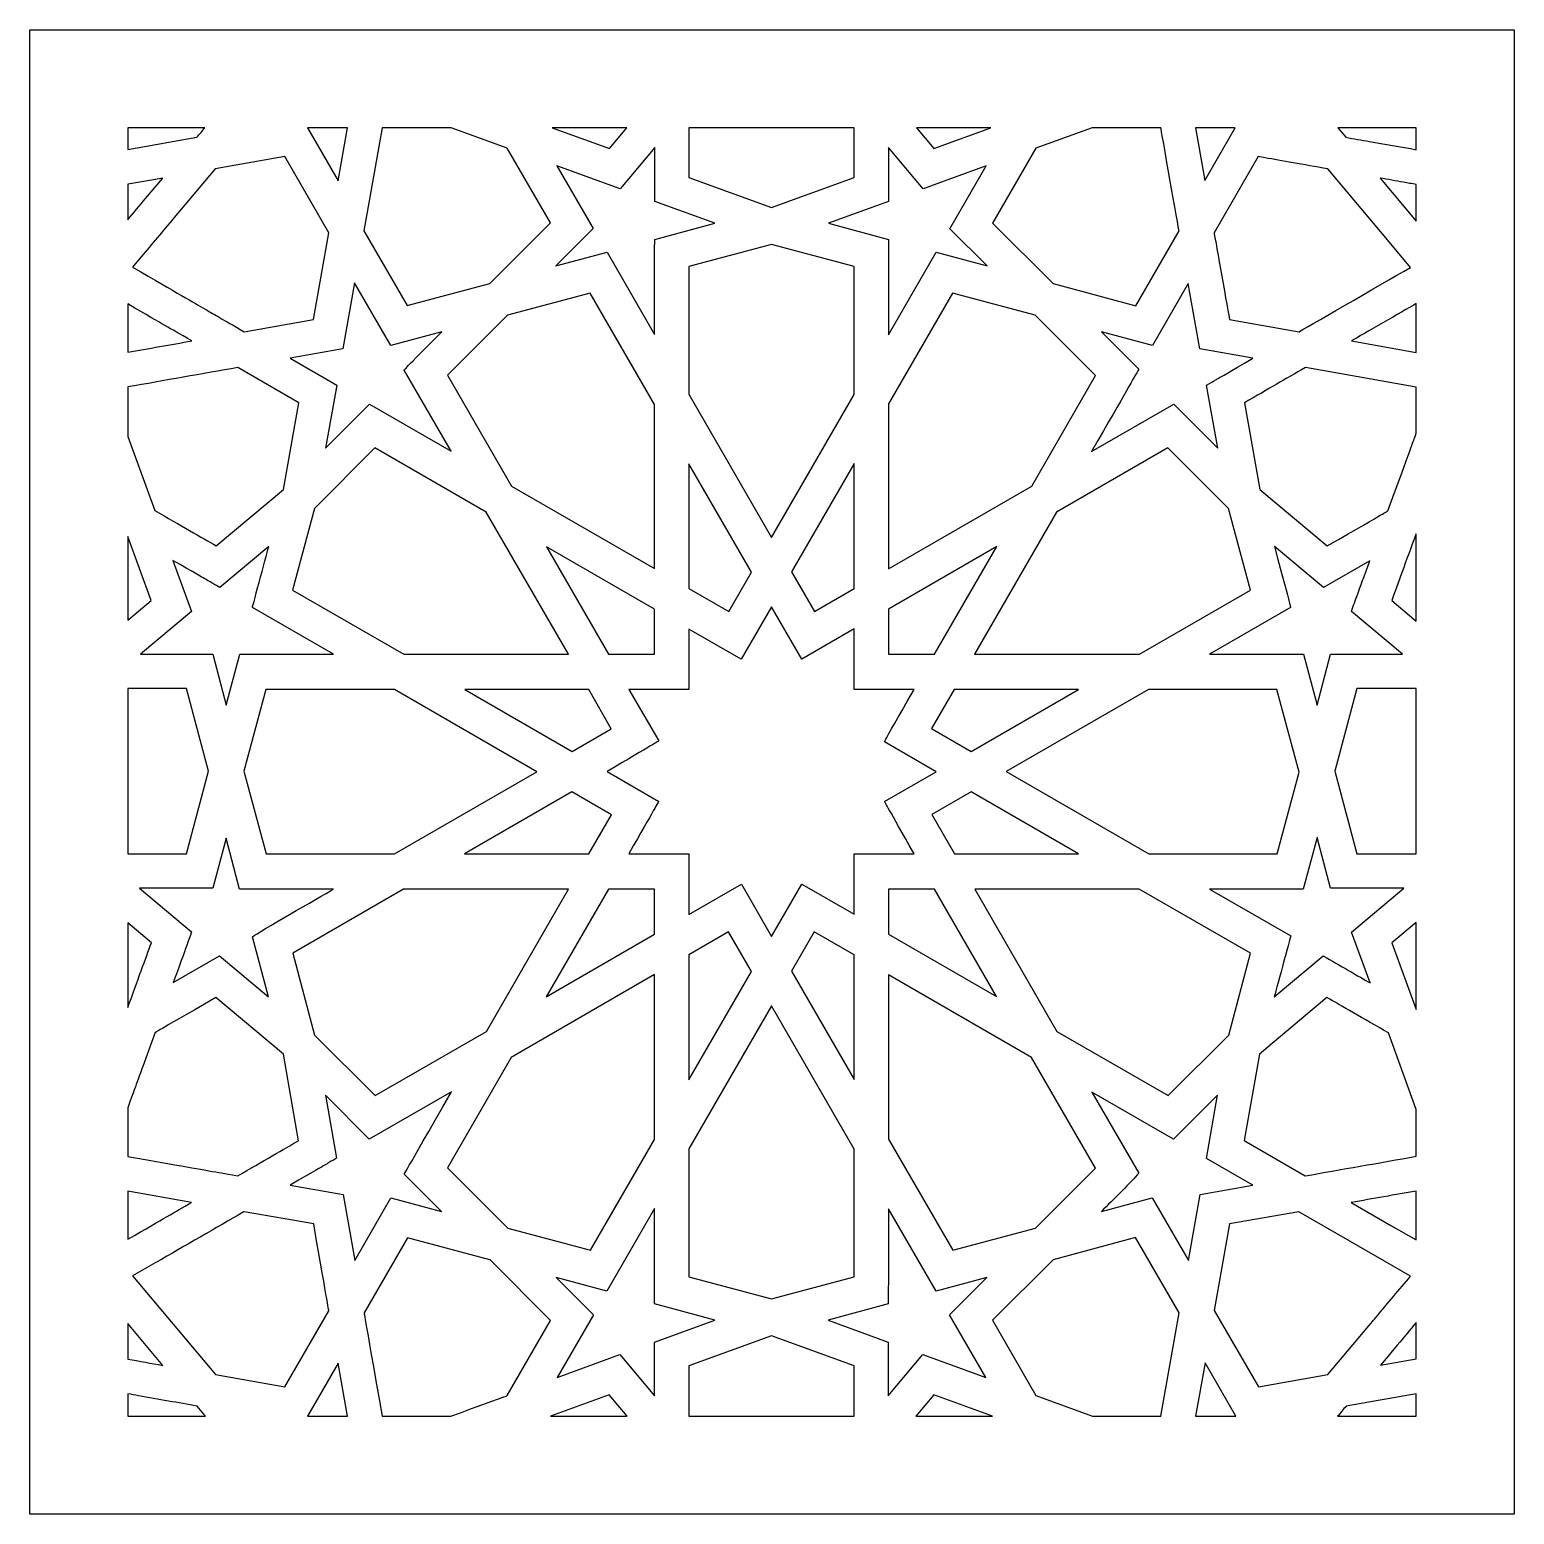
# Model space of a CAD drawing. Header units: millimetres. Extents: x -64 to 64, y -64 to 64.
import ezdxf

# ---------------------------------------------------------------- set-up
doc = ezdxf.new("R2010")
doc.units = ezdxf.units.MM
doc.header["$MEASUREMENT"] = 0
doc.layers.add('layer 1', color=7, linetype='Continuous')

msp = doc.modelspace()

# ---------------------------------------------------------------- linework, layer by layer
at = {"layer": 'layer 1', "color": 250}
for points, knots in [([(-63.5, 63.5), (-63.5, 63.5), (-63.5, -63.5), (-63.5, -63.5), (-63.5, -63.5), (-63.5, -63.5), (63.5, -63.5), (63.5, -63.5), (63.5, -63.5), (63.5, -63.5), (63.5, 63.5), (63.5, 63.5), (63.5, 63.5), (63.5, 63.5), (-63.5, 63.5), (-63.5, 63.5)], [0, 0, 0, 0, 0.2, 0.2, 0.2, 0.2, 0.4, 0.4, 0.4, 0.4, 0.6, 0.6, 0.6, 0.6, 1, 1, 1, 1]), ([(-55.112, 55.112), (-55.112, 55.112), (-48.5051, 55.112), (-48.5051, 55.112), (-48.5051, 55.112), (-48.731, 54.8474), (-48.9566, 54.5701), (-49.1954, 54.2925), (-49.1954, 54.2925), (-49.1954, 54.2925), (-55.112, 53.2472), (-55.112, 53.2472), (-55.112, 53.2472), (-55.112, 53.2472), (-55.112, 55.112), (-55.112, 55.112)], [0, 0, 0, 0, 0.2, 0.2, 0.2, 0.2, 0.4, 0.4, 0.4, 0.4, 0.6, 0.6, 0.6, 0.6, 1, 1, 1, 1]), ([(-36.3167, 55.112), (-36.3167, 55.112), (-37.1169, 50.5827), (-37.1169, 50.5827), (-37.1169, 50.5827), (-37.1169, 50.5827), (-39.7299, 55.112), (-39.7299, 55.112), (-39.7299, 55.112), (-39.7299, 55.112), (-36.3167, 55.112), (-36.3167, 55.112)], [0, 0, 0, 0, 0.25, 0.25, 0.25, 0.25, 0.5, 0.5, 0.5, 0.5, 1, 1, 1, 1]), ([(-33.3485, 55.112), (-33.3485, 55.112), (-27.4383, 55.112), (-27.4383, 55.112), (-27.4383, 55.112), (-27.4383, 55.112), (-22.6512, 53.3696), (-22.6512, 53.3696), (-22.6512, 53.3696), (-22.6512, 53.3696), (-18.9537, 46.9692), (-18.9537, 46.9692), (-18.9537, 46.9692), (-18.9537, 46.9692), (-24.1349, 41.7879), (-24.1349, 41.7879), (-24.1349, 41.7879), (-24.1349, 41.7879), (-31.2065, 39.8974), (-31.2065, 39.8974), (-31.2065, 39.8974), (-31.2065, 39.8974), (-34.9037, 46.2919), (-34.9037, 46.2919), (-34.9037, 46.2919), (-34.9037, 46.2919), (-33.3485, 55.112), (-33.3485, 55.112)], [0, 0, 0, 0, 0.125, 0.125, 0.125, 0.125, 0.25, 0.25, 0.25, 0.25, 0.375, 0.375, 0.375, 0.375, 0.5, 0.5, 0.5, 0.5, 0.625, 0.625, 0.625, 0.625, 0.75, 0.75, 0.75, 0.75, 1, 1, 1, 1]), ([(-12.4241, 55.112), (-12.4241, 55.112), (-13.9146, 53.3375), (-13.9146, 53.3375), (-13.9146, 53.3375), (-13.9146, 53.3375), (-18.7921, 55.112), (-18.7921, 55.112), (-18.7921, 55.112), (-18.7921, 55.112), (-12.4241, 55.112), (-12.4241, 55.112)], [0, 0, 0, 0, 0.25, 0.25, 0.25, 0.25, 0.5, 0.5, 0.5, 0.5, 1, 1, 1, 1]), ([(-7.1011, 55.112), (-7.1011, 55.112), (7.0425, 55.112), (7.0425, 55.112), (7.0425, 55.112), (7.0425, 55.112), (7.0425, 50.86), (7.0425, 50.86), (7.0425, 50.86), (7.0425, 50.86), (-0.0293, 48.2854), (-0.0293, 48.2854), (-0.0293, 48.2854), (-0.0293, 48.2854), (-7.1011, 50.86), (-7.1011, 50.86), (-7.1011, 50.86), (-7.1011, 50.86), (-7.1011, 55.112), (-7.1011, 55.112)], [0, 0, 0, 0, 0.16666667, 0.16666667, 0.16666667, 0.16666667, 0.33333333, 0.33333333, 0.33333333, 0.33333333, 0.5, 0.5, 0.5, 0.5, 0.66666667, 0.66666667, 0.66666667, 0.66666667, 1, 1, 1, 1]), ([(18.7276, 55.112), (18.7276, 55.112), (13.8561, 53.3375), (13.8561, 53.3375), (13.8561, 53.3375), (13.8561, 53.3375), (12.3659, 55.112), (12.3659, 55.112), (12.3659, 55.112), (12.3659, 55.112), (18.7276, 55.112), (18.7276, 55.112)], [0, 0, 0, 0, 0.25, 0.25, 0.25, 0.25, 0.5, 0.5, 0.5, 0.5, 1, 1, 1, 1]), ([(22.5732, 53.3636), (22.5732, 53.3636), (27.3798, 55.112), (27.3798, 55.112), (27.3798, 55.112), (27.3798, 55.112), (33.2645, 55.112), (33.2645, 55.112), (33.2645, 55.112), (33.268, 55.0922), (34.816, 46.3049), (34.8195, 46.2852), (34.8195, 46.2852), (34.8195, 46.2852), (31.1288, 39.8911), (31.1288, 39.8911), (31.1288, 39.8911), (31.1288, 39.8911), (24.057, 41.7879), (24.057, 41.7879), (24.057, 41.7879), (24.057, 41.7879), (24.0506, 41.7879), (24.0506, 41.7879), (24.0506, 41.7879), (24.0506, 41.7879), (18.8761, 46.9628), (18.8761, 46.9628), (18.8761, 46.9628), (18.8761, 46.9628), (22.5732, 53.3636), (22.5732, 53.3636)], [0, 0, 0, 0, 0.11111111, 0.11111111, 0.11111111, 0.11111111, 0.22222222, 0.22222222, 0.22222222, 0.22222222, 0.33333333, 0.33333333, 0.33333333, 0.33333333, 0.44444444, 0.44444444, 0.44444444, 0.44444444, 0.55555556, 0.55555556, 0.55555556, 0.55555556, 0.66666667, 0.66666667, 0.66666667, 0.66666667, 0.77777778, 0.77777778, 0.77777778, 0.77777778, 1, 1, 1, 1]), ([(39.6328, 55.112), (39.6328, 55.112), (37.0325, 50.6084), (37.0325, 50.6084), (37.0325, 50.6084), (37.0325, 50.6084), (36.2391, 55.112), (36.2391, 55.112), (36.2391, 55.112), (36.2391, 55.112), (39.6328, 55.112), (39.6328, 55.112)], [0, 0, 0, 0, 0.25, 0.25, 0.25, 0.25, 0.5, 0.5, 0.5, 0.5, 1, 1, 1, 1]), ([(55.112, 53.2342), (53.7633, 53.473), (52.415, 53.7118), (51.0985, 53.9376), (51.0985, 53.9376), (50.4148, 54.0604), (49.7434, 54.1764), (49.0922, 54.2925), (49.0922, 54.2925), (49.0922, 54.2925), (48.4015, 55.112), (48.4015, 55.112), (48.4015, 55.112), (48.4015, 55.112), (55.112, 55.112), (55.112, 55.112), (55.112, 55.112), (55.112, 55.112), (55.112, 53.2342), (55.112, 53.2342)], [0, 0, 0, 0, 0.16666667, 0.16666667, 0.16666667, 0.16666667, 0.33333333, 0.33333333, 0.33333333, 0.33333333, 0.5, 0.5, 0.5, 0.5, 0.66666667, 0.66666667, 0.66666667, 0.66666667, 1, 1, 1, 1]), ([(-4.8877, 46.9371), (-4.8877, 46.9371), (-10.0302, 45.5627), (-10.0302, 45.5627), (-10.0302, 45.5627), (-10.0302, 45.5627), (-10.0496, 45.9084), (-10.0496, 37.4262), (-10.0496, 37.4262), (-10.0496, 37.4262), (-14.1143, 44.4659), (-14.1143, 44.4659), (-14.1143, 44.4659), (-14.1143, 44.4659), (-18.4954, 43.2915), (-18.4954, 43.2915), (-18.4954, 43.2915), (-18.4954, 43.2915), (-15.3017, 46.4855), (-15.3017, 46.4855), (-15.3017, 46.4855), (-15.3017, 46.4855), (-18.3988, 51.8537), (-18.3988, 51.8537), (-18.3988, 51.8537), (-18.3988, 51.8537), (-12.9917, 49.8856), (-12.9917, 49.8856), (-12.9917, 49.8856), (-12.9917, 49.8856), (-10.0302, 53.4151), (-10.0302, 53.4151), (-10.0302, 53.4151), (-10.0302, 53.4151), (-10.0302, 48.8082), (-10.0302, 48.8082), (-10.0302, 48.8082), (-10.0302, 48.8082), (-4.8877, 46.9371), (-4.8877, 46.9371)], [0, 0, 0, 0, 0.09090909, 0.09090909, 0.09090909, 0.09090909, 0.18181818, 0.18181818, 0.18181818, 0.18181818, 0.27272727, 0.27272727, 0.27272727, 0.27272727, 0.36363636, 0.36363636, 0.36363636, 0.36363636, 0.45454545, 0.45454545, 0.45454545, 0.45454545, 0.54545455, 0.54545455, 0.54545455, 0.54545455, 0.63636364, 0.63636364, 0.63636364, 0.63636364, 0.72727273, 0.72727273, 0.72727273, 0.72727273, 0.81818182, 0.81818182, 0.81818182, 0.81818182, 1, 1, 1, 1]), ([(9.9716, 48.8082), (9.9716, 48.8082), (9.9716, 53.4088), (9.9716, 53.4088), (9.9716, 53.4088), (9.9716, 53.4088), (12.9268, 49.8856), (12.9268, 49.8856), (12.9268, 49.8856), (12.9268, 49.8856), (18.3145, 51.847), (18.3145, 51.847), (18.3145, 51.847), (18.3145, 51.847), (15.2178, 46.4788), (15.2178, 46.4788), (15.2178, 46.4788), (15.2178, 46.4788), (18.3984, 43.3045), (18.3984, 43.3045), (18.3984, 43.3045), (18.3984, 43.3045), (14.0561, 44.4659), (14.0561, 44.4659), (14.0561, 44.4659), (14.0561, 44.4659), (9.9716, 37.3941), (9.9716, 37.3941), (9.9716, 37.3941), (9.9716, 37.3941), (9.9716, 45.5627), (9.9716, 45.5627), (9.9716, 45.5627), (9.9716, 45.5627), (4.8295, 46.9371), (4.8295, 46.9371), (4.8295, 46.9371), (4.8295, 46.9371), (9.9716, 48.8082), (9.9716, 48.8082)], [0, 0, 0, 0, 0.09090909, 0.09090909, 0.09090909, 0.09090909, 0.18181818, 0.18181818, 0.18181818, 0.18181818, 0.27272727, 0.27272727, 0.27272727, 0.27272727, 0.36363636, 0.36363636, 0.36363636, 0.36363636, 0.45454545, 0.45454545, 0.45454545, 0.45454545, 0.54545455, 0.54545455, 0.54545455, 0.54545455, 0.63636364, 0.63636364, 0.63636364, 0.63636364, 0.72727273, 0.72727273, 0.72727273, 0.72727273, 0.81818182, 0.81818182, 0.81818182, 0.81818182, 1, 1, 1, 1]), ([(-47.634, 51.5955), (-47.634, 51.5955), (-41.6852, 52.6471), (-41.6852, 52.6471), (-41.6852, 52.6471), (-41.6852, 52.6471), (-37.9169, 46.1239), (-37.9169, 46.1239), (-37.9169, 46.1239), (-37.9169, 46.1239), (-39.2268, 38.7103), (-39.2268, 38.7103), (-39.2268, 38.7103), (-39.2268, 38.7103), (-45.1498, 37.665), (-45.1498, 37.665), (-45.1498, 37.665), (-49.0678, 39.9249), (-46.986, 38.7223), (-54.6993, 43.1818), (-54.6993, 43.1818), (-54.5185, 43.4012), (-54.325, 43.6337), (-54.1315, 43.8595), (-54.1315, 43.8595), (-53.228, 44.9368), (-52.2861, 46.053), (-51.3441, 47.1823), (-51.3441, 47.1823), (-51.3441, 47.1823), (-51.2794, 47.2595), (-51.2794, 47.2595), (-51.2794, 47.2595), (-51.2794, 47.2595), (-47.634, 51.5955), (-47.634, 51.5955)], [0, 0, 0, 0, 0.1, 0.1, 0.1, 0.1, 0.2, 0.2, 0.2, 0.2, 0.3, 0.3, 0.3, 0.3, 0.4, 0.4, 0.4, 0.4, 0.5, 0.5, 0.5, 0.5, 0.6, 0.6, 0.6, 0.6, 0.7, 0.7, 0.7, 0.7, 0.8, 0.8, 0.8, 0.8, 1, 1, 1, 1]), ([(42.188, 52.5374), (43.543, 52.2986), (45.4141, 51.9698), (47.5368, 51.5955), (47.5368, 51.5955), (47.5368, 51.5955), (52.6471, 45.5108), (52.6471, 45.5108), (52.6471, 45.5108), (52.6471, 45.5108), (54.6149, 43.1624), (54.6149, 43.1624), (54.6149, 43.1624), (51.912, 41.6059), (45.4512, 37.8763), (45.0854, 37.665), (45.0854, 37.665), (45.0854, 37.665), (39.1294, 38.7103), (39.1294, 38.7103), (39.1294, 38.7103), (38.8345, 40.3772), (37.8199, 46.1303), (37.8199, 46.1303), (37.8199, 46.1303), (37.8199, 46.1303), (41.5879, 52.6471), (41.5879, 52.6471), (41.5879, 52.6471), (41.5879, 52.6471), (42.188, 52.5374), (42.188, 52.5374)], [0, 0, 0, 0, 0.11111111, 0.11111111, 0.11111111, 0.11111111, 0.22222222, 0.22222222, 0.22222222, 0.22222222, 0.33333333, 0.33333333, 0.33333333, 0.33333333, 0.44444444, 0.44444444, 0.44444444, 0.44444444, 0.55555556, 0.55555556, 0.55555556, 0.55555556, 0.66666667, 0.66666667, 0.66666667, 0.66666667, 0.77777778, 0.77777778, 0.77777778, 0.77777778, 1, 1, 1, 1]), ([(-55.112, 50.2789), (-55.112, 50.2789), (-52.9054, 50.6663), (-52.9054, 50.6663), (-52.9054, 50.6663), (-52.9054, 50.6663), (-52.1247, 50.8018), (-52.1247, 50.8018), (-52.1247, 50.8018), (-52.1247, 50.8018), (-53.5894, 49.0534), (-53.5894, 49.0534), (-53.5894, 49.0534), (-54.1058, 48.447), (-54.6155, 47.8405), (-55.112, 47.2401), (-55.112, 47.2401), (-55.112, 47.2401), (-55.112, 50.2789), (-55.112, 50.2789)], [0, 0, 0, 0, 0.16666667, 0.16666667, 0.16666667, 0.16666667, 0.33333333, 0.33333333, 0.33333333, 0.33333333, 0.5, 0.5, 0.5, 0.5, 0.66666667, 0.66666667, 0.66666667, 0.66666667, 1, 1, 1, 1]), ([(55.112, 47.1241), (55.112, 47.1241), (52.0213, 50.8081), (52.0213, 50.8081), (52.0213, 50.8081), (52.686, 50.6857), (53.3569, 50.5696), (54.0279, 50.4536), (54.0279, 50.4536), (54.3892, 50.389), (54.7504, 50.3245), (55.112, 50.2599), (55.112, 50.2599), (55.112, 50.2599), (55.112, 47.1241), (55.112, 47.1241)], [0, 0, 0, 0, 0.2, 0.2, 0.2, 0.2, 0.4, 0.4, 0.4, 0.4, 0.6, 0.6, 0.6, 0.6, 1, 1, 1, 1]), ([(-0.0293, 20.0699), (-0.0293, 20.0699), (-7.1011, 32.3226), (-7.1011, 32.3226), (-7.1011, 32.3226), (-7.1011, 32.3226), (-7.1011, 43.24), (-7.1011, 43.24), (-7.1011, 43.24), (-7.1011, 43.24), (-0.0487, 45.1242), (-0.0487, 45.1242), (-0.0487, 45.1242), (-0.0487, 45.1242), (7.0231, 43.2333), (7.0231, 43.2333), (7.0231, 43.2333), (7.0231, 43.2333), (7.0231, 32.2905), (7.0231, 32.2905), (7.0231, 32.2905), (7.0231, 32.2905), (-0.0293, 20.0699), (-0.0293, 20.0699)], [0, 0, 0, 0, 0.14285714, 0.14285714, 0.14285714, 0.14285714, 0.28571429, 0.28571429, 0.28571429, 0.28571429, 0.42857143, 0.42857143, 0.42857143, 0.42857143, 0.57142857, 0.57142857, 0.57142857, 0.57142857, 0.71428571, 0.71428571, 0.71428571, 0.71428571, 1, 1, 1, 1]), ([(-32.6195, 36.4843), (-32.6195, 36.4843), (-28.2451, 37.6587), (-28.2451, 37.6587), (-28.2451, 37.6587), (-31.5297, 34.3803), (-31.4583, 34.3874), (-31.4583, 34.3874), (-31.4583, 34.3874), (-31.4583, 34.3874), (-27.4514, 27.4511), (-27.4514, 27.4511), (-27.4514, 27.4511), (-27.4514, 27.4511), (-34.4264, 31.4773), (-34.4264, 31.4773), (-34.4264, 31.4773), (-34.4264, 31.4773), (-34.4326, 31.4773), (-34.4326, 31.4773), (-34.4326, 31.4773), (-34.4326, 31.4773), (-38.1878, 27.7156), (-38.1878, 27.7156), (-38.1878, 27.7156), (-38.1878, 27.7156), (-37.2394, 33.0969), (-37.2394, 33.0969), (-37.2394, 33.0969), (-37.2394, 33.0969), (-41.2076, 35.3875), (-41.2076, 35.3875), (-41.2076, 35.3875), (-41.2076, 35.3875), (-36.7039, 36.1876), (-36.7039, 36.1876), (-36.7039, 36.1876), (-36.7039, 36.1876), (-35.7036, 41.8331), (-35.7036, 41.8331), (-35.7036, 41.8331), (-35.7036, 41.8331), (-32.6195, 36.4843), (-32.6195, 36.4843)], [0, 0, 0, 0, 0.08333333, 0.08333333, 0.08333333, 0.08333333, 0.16666667, 0.16666667, 0.16666667, 0.16666667, 0.25, 0.25, 0.25, 0.25, 0.33333333, 0.33333333, 0.33333333, 0.33333333, 0.41666667, 0.41666667, 0.41666667, 0.41666667, 0.5, 0.5, 0.5, 0.5, 0.58333333, 0.58333333, 0.58333333, 0.58333333, 0.66666667, 0.66666667, 0.66666667, 0.66666667, 0.75, 0.75, 0.75, 0.75, 0.83333333, 0.83333333, 0.83333333, 0.83333333, 1, 1, 1, 1]), ([(-22.2829, 24.4637), (-22.2829, 24.4637), (-27.7544, 33.9485), (-27.7544, 33.9485), (-27.7544, 33.9485), (-27.7544, 33.9485), (-22.6187, 39.0783), (-22.6187, 39.0783), (-22.6187, 39.0783), (-22.6187, 39.0783), (-15.5469, 40.9751), (-15.5469, 40.9751), (-15.5469, 40.9751), (-15.5469, 40.9751), (-10.0496, 31.4516), (-10.0496, 31.4516), (-10.0496, 31.4516), (-10.0496, 31.4516), (-10.0496, 17.405), (-10.0496, 17.405), (-10.0496, 17.405), (-10.0496, 17.405), (-22.2829, 24.4637), (-22.2829, 24.4637)], [0, 0, 0, 0, 0.14285714, 0.14285714, 0.14285714, 0.14285714, 0.28571429, 0.28571429, 0.28571429, 0.28571429, 0.42857143, 0.42857143, 0.42857143, 0.42857143, 0.57142857, 0.57142857, 0.57142857, 0.57142857, 0.71428571, 0.71428571, 0.71428571, 0.71428571, 1, 1, 1, 1]), ([(9.9716, 17.3923), (9.9716, 17.3923), (9.9716, 31.4904), (9.9716, 31.4904), (9.9716, 31.4904), (9.9716, 31.4904), (15.4432, 40.9751), (15.4432, 40.9751), (15.4432, 40.9751), (15.4432, 40.9751), (22.5213, 39.0783), (22.5213, 39.0783), (22.5213, 39.0783), (22.5213, 39.0783), (27.6832, 33.9228), (27.6832, 33.9228), (27.6832, 33.9228), (27.6832, 33.9228), (22.2246, 24.4637), (22.2246, 24.4637), (22.2246, 24.4637), (22.2246, 24.4637), (9.9716, 17.3923), (9.9716, 17.3923)], [0, 0, 0, 0, 0.14285714, 0.14285714, 0.14285714, 0.14285714, 0.28571429, 0.28571429, 0.28571429, 0.28571429, 0.42857143, 0.42857143, 0.42857143, 0.42857143, 0.57142857, 0.57142857, 0.57142857, 0.57142857, 0.71428571, 0.71428571, 0.71428571, 0.71428571, 1, 1, 1, 1]), ([(36.6003, 36.1876), (36.6003, 36.1876), (41.1427, 35.3875), (41.1427, 35.3875), (41.1427, 35.3875), (36.9185, 32.948), (38.7572, 34.0173), (37.181, 33.0969), (37.181, 33.0969), (37.181, 33.0969), (38.1296, 27.7156), (38.1296, 27.7156), (38.1296, 27.7156), (38.1296, 27.7156), (34.3676, 31.4773), (34.3676, 31.4773), (34.3676, 31.4773), (34.3676, 31.4773), (27.335, 27.4122), (27.335, 27.4122), (27.335, 27.4122), (30.3671, 32.669), (30.9301, 33.6695), (31.3743, 34.471), (31.3743, 34.471), (31.3743, 34.471), (28.1993, 37.646), (28.1993, 37.646), (28.1993, 37.646), (28.1993, 37.646), (32.5353, 36.4843), (32.5353, 36.4843), (32.5353, 36.4843), (32.5353, 36.4843), (35.6133, 41.801), (35.6133, 41.801), (35.6133, 41.801), (35.6133, 41.801), (36.6003, 36.1876), (36.6003, 36.1876)], [0, 0, 0, 0, 0.09090909, 0.09090909, 0.09090909, 0.09090909, 0.18181818, 0.18181818, 0.18181818, 0.18181818, 0.27272727, 0.27272727, 0.27272727, 0.27272727, 0.36363636, 0.36363636, 0.36363636, 0.36363636, 0.45454545, 0.45454545, 0.45454545, 0.45454545, 0.54545455, 0.54545455, 0.54545455, 0.54545455, 0.63636364, 0.63636364, 0.63636364, 0.63636364, 0.72727273, 0.72727273, 0.72727273, 0.72727273, 0.81818182, 0.81818182, 0.81818182, 0.81818182, 1, 1, 1, 1]), ([(-55.112, 40.0396), (-51.6827, 38.0601), (-51.872, 38.1695), (-49.6342, 36.878), (-49.6342, 36.878), (-51.4536, 36.5552), (-53.3185, 36.2264), (-55.112, 35.9103), (-55.112, 35.9103), (-55.112, 35.9103), (-55.112, 40.0396), (-55.112, 40.0396)], [0, 0, 0, 0, 0.25, 0.25, 0.25, 0.25, 0.5, 0.5, 0.5, 0.5, 1, 1, 1, 1]), ([(55.112, 35.8909), (55.112, 35.8909), (49.5632, 36.8716), (49.5632, 36.8716), (49.5632, 36.8716), (50.6176, 37.4781), (53.8279, 39.3298), (55.112, 40.0717), (55.112, 40.0717), (55.112, 40.0717), (55.112, 35.8909), (55.112, 35.8909)], [0, 0, 0, 0, 0.25, 0.25, 0.25, 0.25, 0.5, 0.5, 0.5, 0.5, 1, 1, 1, 1]), ([(-55.112, 32.9357), (-52.0214, 33.4839), (-48.6664, 34.0776), (-45.692, 34.6004), (-45.692, 34.6004), (-45.692, 34.6004), (-40.4785, 31.587), (-40.4785, 31.587), (-40.4785, 31.587), (-40.4785, 31.587), (-41.7818, 24.1734), (-41.7818, 24.1734), (-41.7818, 24.1734), (-41.7818, 24.1734), (-47.5502, 19.3407), (-47.5502, 19.3407), (-47.5502, 19.3407), (-48.7631, 20.0374), (-50.6342, 21.1215), (-52.8088, 22.3732), (-52.8088, 22.3732), (-52.8088, 22.3732), (-55.112, 28.6967), (-55.112, 28.6967), (-55.112, 28.6967), (-55.112, 28.6967), (-55.112, 32.9357), (-55.112, 32.9357)], [0, 0, 0, 0, 0.125, 0.125, 0.125, 0.125, 0.25, 0.25, 0.25, 0.25, 0.375, 0.375, 0.375, 0.375, 0.5, 0.5, 0.5, 0.5, 0.625, 0.625, 0.625, 0.625, 0.75, 0.75, 0.75, 0.75, 1, 1, 1, 1]), ([(55.112, 28.9867), (54.682, 27.8063), (55.1328, 29.0445), (52.6923, 22.3411), (52.6923, 22.3411), (52.3363, 22.1365), (53.0239, 22.533), (47.4917, 19.3407), (47.4917, 19.3407), (47.4917, 19.3407), (41.7237, 24.1734), (41.7237, 24.1734), (41.7237, 24.1734), (41.7237, 24.1734), (40.4135, 31.587), (40.4135, 31.587), (40.4135, 31.587), (42.5034, 32.7886), (43.8489, 33.5792), (45.6272, 34.5937), (45.6272, 34.5937), (45.6272, 34.5937), (55.112, 32.9226), (55.112, 32.9226), (55.112, 32.9226), (55.112, 32.9226), (55.112, 28.9867), (55.112, 28.9867)], [0, 0, 0, 0, 0.125, 0.125, 0.125, 0.125, 0.25, 0.25, 0.25, 0.25, 0.375, 0.375, 0.375, 0.375, 0.5, 0.5, 0.5, 0.5, 0.625, 0.625, 0.625, 0.625, 0.75, 0.75, 0.75, 0.75, 1, 1, 1, 1]), ([(-17.418, 10.0686), (-17.418, 10.0686), (-31.497, 10.0686), (-31.497, 10.0686), (-31.497, 10.0686), (-31.497, 10.0686), (-41.0203, 15.566), (-41.0203, 15.566), (-41.0203, 15.566), (-41.0203, 15.566), (-39.1428, 22.5538), (-39.1428, 22.5538), (-39.1428, 22.5538), (-39.1428, 22.5538), (-33.9682, 27.735), (-33.9682, 27.735), (-33.9682, 27.735), (-33.9682, 27.735), (-24.4447, 22.2377), (-24.4447, 22.2377), (-24.4447, 22.2377), (-24.4447, 22.2377), (-17.418, 10.0686), (-17.418, 10.0686)], [0, 0, 0, 0, 0.14285714, 0.14285714, 0.14285714, 0.14285714, 0.28571429, 0.28571429, 0.28571429, 0.28571429, 0.42857143, 0.42857143, 0.42857143, 0.42857143, 0.57142857, 0.57142857, 0.57142857, 0.57142857, 0.71428571, 0.71428571, 0.71428571, 0.71428571, 1, 1, 1, 1]), ([(31.4385, 10.0686), (31.4385, 10.0686), (17.321, 10.0686), (17.321, 10.0686), (17.321, 10.0686), (17.321, 10.0686), (24.3477, 22.2377), (24.3477, 22.2377), (24.3477, 22.2377), (24.3477, 22.2377), (33.8646, 27.735), (33.8646, 27.735), (33.8646, 27.735), (33.8646, 27.735), (39.0458, 22.5538), (39.0458, 22.5538), (39.0458, 22.5538), (39.0458, 22.5538), (40.9233, 15.5466), (40.9233, 15.5466), (40.9233, 15.5466), (40.9233, 15.5466), (31.4385, 10.0686), (31.4385, 10.0686)], [0, 0, 0, 0, 0.14285714, 0.14285714, 0.14285714, 0.14285714, 0.28571429, 0.28571429, 0.28571429, 0.28571429, 0.42857143, 0.42857143, 0.42857143, 0.42857143, 0.57142857, 0.57142857, 0.57142857, 0.57142857, 0.71428571, 0.71428571, 0.71428571, 0.71428571, 1, 1, 1, 1]), ([(-1.7519, 17.0826), (-1.7519, 17.0826), (-3.6876, 13.7336), (-3.6876, 13.7336), (-3.6876, 13.7336), (-3.6876, 13.7336), (-7.1011, 15.7014), (-7.1011, 15.7014), (-7.1011, 15.7014), (-7.1011, 15.7014), (-7.1011, 26.3479), (-7.1011, 26.3479), (-7.1011, 26.3479), (-7.1011, 26.3479), (-1.7519, 17.0826), (-1.7519, 17.0826)], [0, 0, 0, 0, 0.2, 0.2, 0.2, 0.2, 0.4, 0.4, 0.4, 0.4, 0.6, 0.6, 0.6, 0.6, 1, 1, 1, 1]), ([(7.0231, 26.3867), (7.0231, 26.3867), (7.0231, 15.6887), (7.0231, 15.6887), (7.0231, 15.6887), (7.0231, 15.6887), (3.6294, 13.7336), (3.6294, 13.7336), (3.6294, 13.7336), (3.6294, 13.7336), (1.6743, 17.121), (1.6743, 17.121), (1.6743, 17.121), (1.6743, 17.121), (7.0231, 26.3867), (7.0231, 26.3867)], [0, 0, 0, 0, 0.2, 0.2, 0.2, 0.2, 0.4, 0.4, 0.4, 0.4, 0.6, 0.6, 0.6, 0.6, 1, 1, 1, 1]), ([(55.112, 12.9011), (55.112, 12.9011), (53.0151, 14.6629), (53.0151, 14.6629), (53.0151, 14.6629), (53.4857, 15.9724), (54.2279, 17.9987), (55.0795, 20.3408), (55.0795, 20.3408), (55.0795, 20.3408), (55.112, 20.3602), (55.112, 20.3602), (55.112, 20.3602), (55.112, 20.3602), (55.112, 12.9011), (55.112, 12.9011)], [0, 0, 0, 0, 0.2, 0.2, 0.2, 0.2, 0.4, 0.4, 0.4, 0.4, 0.6, 0.6, 0.6, 0.6, 1, 1, 1, 1]), ([(-55.112, 20.1535), (-55.112, 20.1535), (-53.1121, 14.6629), (-53.1121, 14.6629), (-53.1121, 14.6629), (-53.1121, 14.6629), (-55.112, 12.985), (-55.112, 12.985), (-55.112, 12.985), (-55.112, 12.985), (-55.112, 20.1535), (-55.112, 20.1535)], [0, 0, 0, 0, 0.25, 0.25, 0.25, 0.25, 0.5, 0.5, 0.5, 0.5, 1, 1, 1, 1]), ([(-51.2536, 18.0954), (-47.6515, 16.0203), (-48.9183, 16.7587), (-47.2405, 15.779), (-47.2405, 15.779), (-47.2405, 15.779), (-43.0528, 19.2955), (-43.0528, 19.2955), (-43.0528, 19.2955), (-43.0874, 19.1661), (-44.4168, 14.1993), (-44.4465, 14.0691), (-44.4465, 14.0691), (-44.4465, 14.0691), (-37.5171, 10.0686), (-37.5171, 10.0686), (-37.5171, 10.0686), (-37.5171, 10.0686), (-45.524, 10.0686), (-45.524, 10.0686), (-45.524, 10.0686), (-45.524, 10.0686), (-46.6856, 5.7263), (-46.6856, 5.7263), (-46.6856, 5.7263), (-46.6856, 5.7263), (-47.847, 10.0686), (-47.847, 10.0686), (-47.847, 10.0686), (-47.847, 10.0686), (-54.0345, 10.0686), (-54.0345, 10.0686), (-54.0345, 10.0686), (-54.0345, 10.0686), (-49.6664, 13.7336), (-49.6664, 13.7336), (-49.6664, 13.7336), (-49.6664, 13.7336), (-51.2536, 18.0954), (-51.2536, 18.0954)], [0, 0, 0, 0, 0.09090909, 0.09090909, 0.09090909, 0.09090909, 0.18181818, 0.18181818, 0.18181818, 0.18181818, 0.27272727, 0.27272727, 0.27272727, 0.27272727, 0.36363636, 0.36363636, 0.36363636, 0.36363636, 0.45454545, 0.45454545, 0.45454545, 0.45454545, 0.54545455, 0.54545455, 0.54545455, 0.54545455, 0.63636364, 0.63636364, 0.63636364, 0.63636364, 0.72727273, 0.72727273, 0.72727273, 0.72727273, 0.81818182, 0.81818182, 0.81818182, 0.81818182, 1, 1, 1, 1]), ([(-13.9725, 10.0686), (-13.9725, 10.0686), (-19.2761, 19.2567), (-19.2761, 19.2567), (-19.2761, 19.2567), (-19.2761, 19.2567), (-10.0496, 13.9273), (-10.0496, 13.9273), (-10.0496, 13.9273), (-10.0496, 13.9273), (-10.0496, 10.0686), (-10.0496, 10.0686), (-10.0496, 10.0686), (-10.0496, 10.0686), (-13.9725, 10.0686), (-13.9725, 10.0686)], [0, 0, 0, 0, 0.2, 0.2, 0.2, 0.2, 0.4, 0.4, 0.4, 0.4, 0.6, 0.6, 0.6, 0.6, 1, 1, 1, 1]), ([(19.2373, 19.2892), (19.2373, 19.2892), (13.9143, 10.0686), (13.9143, 10.0686), (13.9143, 10.0686), (13.9143, 10.0686), (9.9716, 10.0686), (9.9716, 10.0686), (9.9716, 10.0686), (9.9716, 10.0686), (9.9716, 13.94), (9.9716, 13.94), (9.9716, 13.94), (9.9716, 13.94), (19.2373, 19.2892), (19.2373, 19.2892)], [0, 0, 0, 0, 0.2, 0.2, 0.2, 0.2, 0.4, 0.4, 0.4, 0.4, 0.6, 0.6, 0.6, 0.6, 1, 1, 1, 1]), ([(42.9881, 19.2955), (42.9881, 19.2955), (47.1756, 15.779), (47.1756, 15.779), (47.1756, 15.779), (47.1756, 15.779), (51.1373, 18.0629), (51.1373, 18.0629), (51.1373, 18.0629), (50.1385, 15.3261), (49.9244, 14.7313), (49.5632, 13.7336), (49.5632, 13.7336), (49.5632, 13.7336), (53.9313, 10.0686), (53.9313, 10.0686), (53.9313, 10.0686), (53.9313, 10.0686), (47.7887, 10.0686), (47.7887, 10.0686), (47.7887, 10.0686), (47.7887, 10.0686), (46.627, 5.7263), (46.627, 5.7263), (46.627, 5.7263), (46.627, 5.7263), (45.4656, 10.0686), (45.4656, 10.0686), (45.4656, 10.0686), (45.4656, 10.0686), (37.4135, 10.0686), (37.4135, 10.0686), (37.4135, 10.0686), (37.4135, 10.0686), (44.3495, 14.0691), (44.3495, 14.0691), (44.3495, 14.0691), (44.3495, 14.0691), (44.5107, 13.6239), (42.9881, 19.2955)], [0, 0, 0, 0, 0.09090909, 0.09090909, 0.09090909, 0.09090909, 0.18181818, 0.18181818, 0.18181818, 0.18181818, 0.27272727, 0.27272727, 0.27272727, 0.27272727, 0.36363636, 0.36363636, 0.36363636, 0.36363636, 0.45454545, 0.45454545, 0.45454545, 0.45454545, 0.54545455, 0.54545455, 0.54545455, 0.54545455, 0.63636364, 0.63636364, 0.63636364, 0.63636364, 0.72727273, 0.72727273, 0.72727273, 0.72727273, 0.81818182, 0.81818182, 0.81818182, 0.81818182, 1, 1, 1, 1]), ([(2.5583, -9.5977), (2.5583, -9.5977), (-0.0293, -14.0755), (-0.0293, -14.0755), (-0.0293, -14.0755), (-0.0293, -14.0755), (-2.6166, -9.5977), (-2.6166, -9.5977), (-2.6166, -9.5977), (-2.6166, -9.5977), (-7.1011, -12.1849), (-7.1011, -12.1849), (-7.1011, -12.1849), (-7.1011, -12.1849), (-7.1011, -7.004), (-7.1011, -7.004), (-7.1011, -7.004), (-7.1011, -7.004), (-12.2562, -7.004), (-12.2562, -7.004), (-12.2562, -7.004), (-10.0725, -3.2025), (-9.6947, -2.5195), (-9.6947, -2.5195), (-9.6947, -2.5195), (-9.6947, -2.5195), (-14.1143, 0.0353), (-14.1143, 0.0353), (-14.1143, 0.0353), (-10.2133, 2.3188), (-9.6947, 2.655), (-9.6947, 2.655), (-9.6947, 2.655), (-9.6947, 2.655), (-12.2368, 7.0619), (-12.2368, 7.0619), (-12.2368, 7.0619), (-12.2368, 7.0619), (-7.1268, 7.0619), (-7.1268, 7.0619), (-7.1268, 7.0619), (-7.1268, 7.0619), (-7.1011, 9.978), (-7.1011, 12.2305), (-7.1011, 12.2305), (-7.1011, 12.2305), (-2.6356, 9.6495), (-2.6356, 9.6495), (-2.6356, 9.6495), (-2.6356, 9.6495), (-0.0487, 14.1337), (-0.0487, 14.1337), (-0.0487, 14.1337), (-0.0487, 14.1337), (2.5386, 9.6495), (2.5386, 9.6495), (2.5386, 9.6495), (2.5386, 9.6495), (7.0231, 12.2365), (7.0231, 12.2365), (7.0231, 12.2365), (7.0231, 12.2365), (7.0231, 7.0619), (7.0231, 7.0619), (7.0231, 7.0619), (7.0231, 7.0619), (12.1719, 7.0619), (12.1719, 7.0619), (12.1719, 7.0619), (8.8459, 1.2816), (10.4038, 4.0136), (9.6171, 2.571), (9.6171, 2.571), (9.6171, 2.571), (14.0367, 0.0226), (14.0367, 0.0226), (14.0367, 0.0226), (14.0367, 0.0226), (9.6361, -2.5195), (9.6361, -2.5195), (9.6361, -2.5195), (9.6361, -2.5195), (9.936, -3.1069), (12.1528, -7.004), (12.1528, -7.004), (12.1528, -7.004), (7.0425, -7.004), (7.0425, -7.004), (7.0425, -7.004), (7.0425, -7.004), (7.0231, -6.6379), (7.0231, -12.1722), (7.0231, -12.1722), (7.0231, -12.1722), (2.5583, -9.5977), (2.5583, -9.5977)], [0, 0, 0, 0, 0.04, 0.04, 0.04, 0.04, 0.08, 0.08, 0.08, 0.08, 0.12, 0.12, 0.12, 0.12, 0.16, 0.16, 0.16, 0.16, 0.2, 0.2, 0.2, 0.2, 0.24, 0.24, 0.24, 0.24, 0.28, 0.28, 0.28, 0.28, 0.32, 0.32, 0.32, 0.32, 0.36, 0.36, 0.36, 0.36, 0.4, 0.4, 0.4, 0.4, 0.44, 0.44, 0.44, 0.44, 0.48, 0.48, 0.48, 0.48, 0.52, 0.52, 0.52, 0.52, 0.56, 0.56, 0.56, 0.56, 0.6, 0.6, 0.6, 0.6, 0.64, 0.64, 0.64, 0.64, 0.68, 0.68, 0.68, 0.68, 0.72, 0.72, 0.72, 0.72, 0.76, 0.76, 0.76, 0.76, 0.8, 0.8, 0.8, 0.8, 0.84, 0.84, 0.84, 0.84, 0.88, 0.88, 0.88, 0.88, 0.92, 0.92, 0.92, 0.92, 1, 1, 1, 1]), ([(-55.112, 7.1459), (-55.112, 7.1459), (-50.0924, 7.1459), (-50.0924, 7.1459), (-50.0924, 7.1459), (-50.0924, 7.1459), (-48.2017, 0.0741), (-48.2017, 0.0741), (-48.2017, 0.0741), (-48.2017, 0.0741), (-48.2017, 0.0677), (-48.2017, 0.0677), (-48.2017, 0.0677), (-48.2017, 0.0677), (-50.0924, -7.004), (-50.0924, -7.004), (-50.0924, -7.004), (-50.0924, -7.004), (-55.112, -7.004), (-55.112, -7.004), (-55.112, -7.004), (-55.112, -7.004), (-55.112, 7.1459), (-55.112, 7.1459)], [0, 0, 0, 0, 0.14285714, 0.14285714, 0.14285714, 0.14285714, 0.28571429, 0.28571429, 0.28571429, 0.28571429, 0.42857143, 0.42857143, 0.42857143, 0.42857143, 0.57142857, 0.57142857, 0.57142857, 0.57142857, 0.71428571, 0.71428571, 0.71428571, 0.71428571, 1, 1, 1, 1]), ([(-32.284, -7.004), (-32.284, -7.004), (-43.2787, -7.004), (-43.2787, -7.004), (-43.2787, -7.004), (-43.2787, -7.004), (-45.1693, 0.0677), (-45.1693, 0.0677), (-45.1693, 0.0677), (-45.1693, 0.0677), (-43.2983, 7.0619), (-43.2983, 7.0619), (-43.2983, 7.0619), (-43.2983, 7.0619), (-32.3035, 7.0619), (-32.3035, 7.0619), (-32.3035, 7.0619), (-32.3035, 7.0619), (-20.115, 0.0226), (-20.115, 0.0226), (-20.115, 0.0226), (-20.115, 0.0226), (-32.284, -7.004), (-32.284, -7.004)], [0, 0, 0, 0, 0.14285714, 0.14285714, 0.14285714, 0.14285714, 0.28571429, 0.28571429, 0.28571429, 0.28571429, 0.42857143, 0.42857143, 0.42857143, 0.42857143, 0.57142857, 0.57142857, 0.57142857, 0.57142857, 0.71428571, 0.71428571, 0.71428571, 0.71428571, 1, 1, 1, 1]), ([(-26.2837, 7.0619), (-26.2837, 7.0619), (-15.6824, 7.0619), (-15.6824, 7.0619), (-15.6824, 7.0619), (-15.6824, 7.0619), (-13.7467, 3.7003), (-13.7467, 3.7003), (-13.7467, 3.7003), (-13.7467, 3.7003), (-17.102, 1.7582), (-17.102, 1.7582), (-17.102, 1.7582), (-17.102, 1.7582), (-26.2837, 7.0619), (-26.2837, 7.0619)], [0, 0, 0, 0, 0.2, 0.2, 0.2, 0.2, 0.4, 0.4, 0.4, 0.4, 0.6, 0.6, 0.6, 0.6, 1, 1, 1, 1]), ([(17.0438, 1.7582), (17.0438, 1.7582), (13.6497, 3.7197), (13.6497, 3.7197), (13.6497, 3.7197), (13.6497, 3.7197), (15.5787, 7.0619), (15.5787, 7.0619), (15.5787, 7.0619), (15.5787, 7.0619), (26.2248, 7.0619), (26.2248, 7.0619), (26.2248, 7.0619), (26.2248, 7.0619), (17.0438, 1.7582), (17.0438, 1.7582)], [0, 0, 0, 0, 0.2, 0.2, 0.2, 0.2, 0.4, 0.4, 0.4, 0.4, 0.6, 0.6, 0.6, 0.6, 1, 1, 1, 1]), ([(20.0311, 0.0353), (20.0311, 0.0353), (32.1998, 7.0619), (32.1998, 7.0619), (32.1998, 7.0619), (32.1998, 7.0619), (43.1945, 7.0619), (43.1945, 7.0619), (43.1945, 7.0619), (43.1945, 7.0619), (45.0914, -0.0099), (45.0914, -0.0099), (45.0914, -0.0099), (45.0914, -0.0099), (43.2139, -7.004), (43.2139, -7.004), (43.2139, -7.004), (43.2139, -7.004), (32.2259, -7.004), (32.2259, -7.004), (32.2259, -7.004), (32.2259, -7.004), (20.0311, 0.0353), (20.0311, 0.0353)], [0, 0, 0, 0, 0.14285714, 0.14285714, 0.14285714, 0.14285714, 0.28571429, 0.28571429, 0.28571429, 0.28571429, 0.42857143, 0.42857143, 0.42857143, 0.42857143, 0.57142857, 0.57142857, 0.57142857, 0.57142857, 0.71428571, 0.71428571, 0.71428571, 0.71428571, 1, 1, 1, 1]), ([(55.112, -7.004), (55.112, -7.004), (50.0341, -7.004), (50.0341, -7.004), (50.0341, -7.004), (50.0341, -7.004), (48.1369, 0.0677), (48.1369, 0.0677), (48.1369, 0.0677), (48.1369, 0.0677), (48.1369, 0.0741), (48.1369, 0.0741), (48.1369, 0.0741), (48.1369, 0.0741), (50.0341, 7.1459), (50.0341, 7.1459), (50.0341, 7.1459), (50.0341, 7.1459), (55.112, 7.1459), (55.112, 7.1459), (55.112, 7.1459), (55.112, 7.1459), (55.112, -7.004), (55.112, -7.004)], [0, 0, 0, 0, 0.14285714, 0.14285714, 0.14285714, 0.14285714, 0.28571429, 0.28571429, 0.28571429, 0.28571429, 0.42857143, 0.42857143, 0.42857143, 0.42857143, 0.57142857, 0.57142857, 0.57142857, 0.57142857, 0.71428571, 0.71428571, 0.71428571, 0.71428571, 1, 1, 1, 1]), ([(-17.1214, -1.7067), (-17.1214, -1.7067), (-13.7336, -3.6618), (-13.7336, -3.6618), (-13.7336, -3.6618), (-13.7336, -3.6618), (-15.663, -7.004), (-15.663, -7.004), (-15.663, -7.004), (-15.663, -7.004), (-26.3028, -7.004), (-26.3028, -7.004), (-26.3028, -7.004), (-26.3028, -7.004), (-17.1214, -1.7067), (-17.1214, -1.7067)], [0, 0, 0, 0, 0.2, 0.2, 0.2, 0.2, 0.4, 0.4, 0.4, 0.4, 0.6, 0.6, 0.6, 0.6, 1, 1, 1, 1]), ([(13.6624, -3.6424), (13.6624, -3.6424), (17.024, -1.7067), (17.024, -1.7067), (17.024, -1.7067), (17.024, -1.7067), (26.2057, -7.004), (26.2057, -7.004), (26.2057, -7.004), (26.2057, -7.004), (15.6044, -7.004), (15.6044, -7.004), (15.6044, -7.004), (15.6044, -7.004), (13.6624, -3.6424), (13.6624, -3.6424)], [0, 0, 0, 0, 0.2, 0.2, 0.2, 0.2, 0.4, 0.4, 0.4, 0.4, 0.6, 0.6, 0.6, 0.6, 1, 1, 1, 1]), ([(-44.4465, -14.1016), (-44.4465, -14.1016), (-43.0658, -19.244), (-43.0658, -19.244), (-43.0658, -19.244), (-43.0658, -19.244), (-47.2597, -15.7339), (-47.2597, -15.7339), (-47.2597, -15.7339), (-47.2597, -15.7339), (-51.2149, -18.0114), (-51.2149, -18.0114), (-51.2149, -18.0114), (-49.92, -14.4604), (-50.4165, -15.8048), (-49.6471, -13.6821), (-49.6471, -13.6821), (-49.6471, -13.6821), (-54.1183, -9.9268), (-54.1183, -9.9268), (-54.1183, -9.9268), (-54.1183, -9.9268), (-47.847, -9.9268), (-47.847, -9.9268), (-47.847, -9.9268), (-47.847, -9.9268), (-46.7049, -5.6684), (-46.7049, -5.6684), (-46.7049, -5.6684), (-46.7049, -5.6684), (-45.5433, -10.0108), (-45.5433, -10.0108), (-45.5433, -10.0108), (-45.5433, -10.0108), (-37.4975, -10.0108), (-37.4975, -10.0108), (-37.4975, -10.0108), (-38.7839, -10.7548), (-43.9325, -13.6924), (-44.4465, -14.1016)], [0, 0, 0, 0, 0.09090909, 0.09090909, 0.09090909, 0.09090909, 0.18181818, 0.18181818, 0.18181818, 0.18181818, 0.27272727, 0.27272727, 0.27272727, 0.27272727, 0.36363636, 0.36363636, 0.36363636, 0.36363636, 0.45454545, 0.45454545, 0.45454545, 0.45454545, 0.54545455, 0.54545455, 0.54545455, 0.54545455, 0.63636364, 0.63636364, 0.63636364, 0.63636364, 0.72727273, 0.72727273, 0.72727273, 0.72727273, 0.81818182, 0.81818182, 0.81818182, 0.81818182, 1, 1, 1, 1]), ([(51.1694, -18.0439), (50.238, -17.5048), (48.5165, -16.5125), (47.1565, -15.7339), (47.1565, -15.7339), (47.1565, -15.7339), (42.9687, -19.244), (42.9687, -19.244), (42.9687, -19.244), (43.0033, -19.1146), (44.3389, -14.1474), (44.3689, -14.0176), (44.3689, -14.0176), (44.3689, -14.0176), (37.4392, -10.0108), (37.4392, -10.0108), (37.4392, -10.0108), (37.4392, -10.0108), (45.4399, -10.0108), (45.4399, -10.0108), (45.4399, -10.0108), (45.4399, -10.0108), (46.627, -5.5908), (46.627, -5.5908), (46.627, -5.5908), (46.627, -5.5908), (47.7887, -9.9268), (47.7887, -9.9268), (47.7887, -9.9268), (47.7887, -9.9268), (54.06, -9.9268), (54.06, -9.9268), (54.06, -9.9268), (54.06, -9.9268), (49.5822, -13.6885), (49.5822, -13.6885), (49.5822, -13.6885), (49.5822, -13.6885), (51.1694, -18.0439), (51.1694, -18.0439)], [0, 0, 0, 0, 0.09090909, 0.09090909, 0.09090909, 0.09090909, 0.18181818, 0.18181818, 0.18181818, 0.18181818, 0.27272727, 0.27272727, 0.27272727, 0.27272727, 0.36363636, 0.36363636, 0.36363636, 0.36363636, 0.45454545, 0.45454545, 0.45454545, 0.45454545, 0.54545455, 0.54545455, 0.54545455, 0.54545455, 0.63636364, 0.63636364, 0.63636364, 0.63636364, 0.72727273, 0.72727273, 0.72727273, 0.72727273, 0.81818182, 0.81818182, 0.81818182, 0.81818182, 1, 1, 1, 1]), ([(-31.5161, -10.0108), (-31.5161, -10.0108), (-17.3986, -10.0108), (-17.3986, -10.0108), (-17.3986, -10.0108), (-17.3986, -10.0108), (-24.4253, -22.1862), (-24.4253, -22.1862), (-24.4253, -22.1862), (-24.4253, -22.1862), (-33.9488, -27.6768), (-33.9488, -27.6768), (-33.9488, -27.6768), (-33.9488, -27.6768), (-39.1235, -22.5023), (-39.1235, -22.5023), (-39.1235, -22.5023), (-39.1235, -22.5023), (-41.0012, -15.4887), (-41.0012, -15.4887), (-41.0012, -15.4887), (-41.0012, -15.4887), (-31.5161, -10.0108), (-31.5161, -10.0108)], [0, 0, 0, 0, 0.14285714, 0.14285714, 0.14285714, 0.14285714, 0.28571429, 0.28571429, 0.28571429, 0.28571429, 0.42857143, 0.42857143, 0.42857143, 0.42857143, 0.57142857, 0.57142857, 0.57142857, 0.57142857, 0.71428571, 0.71428571, 0.71428571, 0.71428571, 1, 1, 1, 1]), ([(-19.3149, -19.231), (-19.3149, -19.231), (-13.9919, -10.0108), (-13.9919, -10.0108), (-13.9919, -10.0108), (-13.9919, -10.0108), (-10.0496, -10.0108), (-10.0496, -10.0108), (-10.0496, -10.0108), (-10.0496, -10.0108), (-10.0496, -13.8822), (-10.0496, -13.8822), (-10.0496, -13.8822), (-10.0496, -13.8822), (-19.3149, -19.231), (-19.3149, -19.231)], [0, 0, 0, 0, 0.2, 0.2, 0.2, 0.2, 0.4, 0.4, 0.4, 0.4, 0.6, 0.6, 0.6, 0.6, 1, 1, 1, 1]), ([(19.1922, -19.1989), (19.1922, -19.1989), (9.9716, -13.8758), (9.9716, -13.8758), (9.9716, -13.8758), (9.9716, -13.8758), (9.9716, -10.0108), (9.9716, -10.0108), (9.9716, -10.0108), (9.9716, -10.0108), (13.8949, -10.0108), (13.8949, -10.0108), (13.8949, -10.0108), (13.8949, -10.0108), (19.1922, -19.1989), (19.1922, -19.1989)], [0, 0, 0, 0, 0.2, 0.2, 0.2, 0.2, 0.4, 0.4, 0.4, 0.4, 0.6, 0.6, 0.6, 0.6, 1, 1, 1, 1]), ([(17.3404, -10.0108), (17.3404, -10.0108), (31.4191, -10.0108), (31.4191, -10.0108), (31.4191, -10.0108), (31.4191, -10.0108), (40.9363, -15.5081), (40.9363, -15.5081), (40.9363, -15.5081), (40.9363, -15.5081), (39.0652, -22.5023), (39.0652, -22.5023), (39.0652, -22.5023), (39.0652, -22.5023), (33.884, -27.6768), (33.884, -27.6768), (33.884, -27.6768), (33.884, -27.6768), (24.3667, -22.1862), (24.3667, -22.1862), (24.3667, -22.1862), (24.3667, -22.1862), (17.3404, -10.0108), (17.3404, -10.0108)], [0, 0, 0, 0, 0.14285714, 0.14285714, 0.14285714, 0.14285714, 0.28571429, 0.28571429, 0.28571429, 0.28571429, 0.42857143, 0.42857143, 0.42857143, 0.42857143, 0.57142857, 0.57142857, 0.57142857, 0.57142857, 0.71428571, 0.71428571, 0.71428571, 0.71428571, 1, 1, 1, 1]), ([(-55.112, -12.9141), (-55.112, -12.9141), (-53.0925, -14.611), (-53.0925, -14.611), (-53.0925, -14.611), (-53.5573, -15.8951), (-54.2733, -17.8633), (-55.112, -20.1538), (-55.112, -20.1538), (-55.112, -20.1538), (-55.112, -12.9141), (-55.112, -12.9141)], [0, 0, 0, 0, 0.25, 0.25, 0.25, 0.25, 0.5, 0.5, 0.5, 0.5, 1, 1, 1, 1]), ([(-7.1011, -26.3285), (-7.1011, -26.3285), (-7.1011, -15.6372), (-7.1011, -15.6372), (-7.1011, -15.6372), (-7.1011, -15.6372), (-3.707, -13.6758), (-3.707, -13.6758), (-3.707, -13.6758), (-3.707, -13.6758), (-1.7519, -17.0632), (-1.7519, -17.0632), (-1.7519, -17.0632), (-1.7519, -17.0632), (-7.1011, -26.3285), (-7.1011, -26.3285)], [0, 0, 0, 0, 0.2, 0.2, 0.2, 0.2, 0.4, 0.4, 0.4, 0.4, 0.6, 0.6, 0.6, 0.6, 1, 1, 1, 1]), ([(1.6743, -17.0243), (1.6743, -17.0243), (3.61, -13.6758), (3.61, -13.6758), (3.61, -13.6758), (3.61, -13.6758), (7.0231, -15.6436), (7.0231, -15.6436), (7.0231, -15.6436), (7.0231, -15.6436), (7.0231, -26.2964), (7.0231, -26.2964), (7.0231, -26.2964), (7.0231, -26.2964), (1.6743, -17.0243), (1.6743, -17.0243)], [0, 0, 0, 0, 0.2, 0.2, 0.2, 0.2, 0.4, 0.4, 0.4, 0.4, 0.6, 0.6, 0.6, 0.6, 1, 1, 1, 1]), ([(55.112, -20.3214), (55.112, -20.3214), (53.0341, -14.611), (53.0341, -14.611), (53.0341, -14.611), (53.0341, -14.611), (55.112, -12.869), (55.112, -12.869), (55.112, -12.869), (55.112, -12.869), (55.112, -20.3214), (55.112, -20.3214)], [0, 0, 0, 0, 0.25, 0.25, 0.25, 0.25, 0.5, 0.5, 0.5, 0.5, 1, 1, 1, 1]), ([(-22.3026, -24.4122), (-22.3026, -24.4122), (-10.0496, -17.3341), (-10.0496, -17.3341), (-10.0496, -17.3341), (-10.0496, -17.3341), (-10.0496, -31.4321), (-10.0496, -31.4321), (-10.0496, -31.4321), (-10.0496, -31.4321), (-15.5275, -40.917), (-15.5275, -40.917), (-15.5275, -40.917), (-15.5275, -40.917), (-22.5993, -39.0267), (-22.5993, -39.0267), (-22.5993, -39.0267), (-22.5993, -39.0267), (-27.7611, -33.8649), (-27.7611, -33.8649), (-27.7611, -33.8649), (-27.7611, -33.8649), (-22.3026, -24.4122), (-22.3026, -24.4122)], [0, 0, 0, 0, 0.14285714, 0.14285714, 0.14285714, 0.14285714, 0.28571429, 0.28571429, 0.28571429, 0.28571429, 0.42857143, 0.42857143, 0.42857143, 0.42857143, 0.57142857, 0.57142857, 0.57142857, 0.57142857, 0.71428571, 0.71428571, 0.71428571, 0.71428571, 1, 1, 1, 1]), ([(9.9716, -17.3468), (9.9716, -17.3468), (22.2056, -24.4122), (22.2056, -24.4122), (22.2056, -24.4122), (22.2056, -24.4122), (27.6768, -33.8902), (27.6768, -33.8902), (27.6768, -33.8902), (27.6768, -33.8902), (22.5407, -39.0267), (22.5407, -39.0267), (22.5407, -39.0267), (22.5407, -39.0267), (15.469, -40.917), (15.469, -40.917), (15.469, -40.917), (15.469, -40.917), (9.9716, -31.4), (9.9716, -31.4), (9.9716, -31.4), (9.9716, -31.4), (9.9716, -17.3468), (9.9716, -17.3468)], [0, 0, 0, 0, 0.14285714, 0.14285714, 0.14285714, 0.14285714, 0.28571429, 0.28571429, 0.28571429, 0.28571429, 0.42857143, 0.42857143, 0.42857143, 0.42857143, 0.57142857, 0.57142857, 0.57142857, 0.57142857, 0.71428571, 0.71428571, 0.71428571, 0.71428571, 1, 1, 1, 1]), ([(-55.112, -28.7225), (-54.0552, -25.8195), (-54.5612, -27.2119), (-52.7765, -22.2959), (-52.7765, -22.2959), (-52.4764, -22.1156), (-53.1398, -22.5009), (-47.5695, -19.2892), (-47.5695, -19.2892), (-47.5695, -19.2892), (-41.8011, -24.1282), (-41.8011, -24.1282), (-41.8011, -24.1282), (-41.8011, -24.1282), (-40.4978, -31.5419), (-40.4978, -31.5419), (-40.4978, -31.5419), (-41.6978, -32.2322), (-43.5562, -33.3033), (-45.7045, -34.5485), (-45.7045, -34.5485), (-48.3609, -34.0756), (-46.4874, -34.4074), (-55.112, -32.8841), (-55.112, -32.8841), (-55.112, -32.8841), (-55.112, -28.7225), (-55.112, -28.7225)], [0, 0, 0, 0, 0.125, 0.125, 0.125, 0.125, 0.25, 0.25, 0.25, 0.25, 0.375, 0.375, 0.375, 0.375, 0.5, 0.5, 0.5, 0.5, 0.625, 0.625, 0.625, 0.625, 0.75, 0.75, 0.75, 0.75, 1, 1, 1, 1]), ([(-0.0487, -20.0117), (-0.0487, -20.0117), (7.0231, -32.2647), (7.0231, -32.2647), (7.0231, -32.2647), (7.0231, -32.2647), (7.0231, -43.1818), (7.0231, -43.1818), (7.0231, -43.1818), (7.0231, -43.1818), (-0.0293, -45.0723), (-0.0293, -45.0723), (-0.0293, -45.0723), (-0.0293, -45.0723), (-7.1011, -43.1754), (-7.1011, -43.1754), (-7.1011, -43.1754), (-7.1011, -43.1754), (-7.1011, -32.2322), (-7.1011, -32.2322), (-7.1011, -32.2322), (-7.1011, -32.2322), (-0.0487, -20.0117), (-0.0487, -20.0117)], [0, 0, 0, 0, 0.14285714, 0.14285714, 0.14285714, 0.14285714, 0.28571429, 0.28571429, 0.28571429, 0.28571429, 0.42857143, 0.42857143, 0.42857143, 0.42857143, 0.57142857, 0.57142857, 0.57142857, 0.57142857, 0.71428571, 0.71428571, 0.71428571, 0.71428571, 1, 1, 1, 1]), ([(55.112, -32.8712), (52.0019, -33.4261), (48.6082, -34.0198), (45.6142, -34.5485), (45.6142, -34.5485), (45.6142, -34.5485), (40.3941, -31.5354), (40.3941, -31.5354), (40.3941, -31.5354), (40.3941, -31.5354), (41.704, -24.1282), (41.704, -24.1282), (41.704, -24.1282), (41.704, -24.1282), (47.4722, -19.2892), (47.4722, -19.2892), (47.4722, -19.2892), (48.6855, -19.9923), (50.5562, -21.07), (52.7248, -22.3217), (52.7248, -22.3217), (52.7248, -22.3217), (55.112, -28.8773), (55.112, -28.8773), (55.112, -28.8773), (55.112, -28.8773), (55.112, -32.8712), (55.112, -32.8712)], [0, 0, 0, 0, 0.125, 0.125, 0.125, 0.125, 0.25, 0.25, 0.25, 0.25, 0.375, 0.375, 0.375, 0.375, 0.5, 0.5, 0.5, 0.5, 0.625, 0.625, 0.625, 0.625, 0.75, 0.75, 0.75, 0.75, 1, 1, 1, 1]), ([(-36.6846, -36.136), (-36.6846, -36.136), (-41.2204, -35.3359), (-41.2204, -35.3359), (-41.2204, -35.3359), (-37.0599, -32.9332), (-38.8068, -33.9492), (-37.2587, -33.0454), (-37.2587, -33.0454), (-37.2587, -33.0454), (-38.2074, -27.6578), (-38.2074, -27.6578), (-38.2074, -27.6578), (-38.2074, -27.6578), (-34.4522, -31.4194), (-34.4522, -31.4194), (-34.4522, -31.4194), (-34.4522, -31.4194), (-27.4126, -27.3607), (-27.4126, -27.3607), (-27.4126, -27.3607), (-31.6593, -34.7113), (-31.4583, -34.413), (-31.4583, -34.413), (-31.4583, -34.413), (-31.4583, -34.413), (-28.2772, -37.5878), (-28.2772, -37.5878), (-28.2772, -37.5878), (-28.2772, -37.5878), (-32.6004, -36.4327), (-32.6004, -36.4327), (-32.6004, -36.4327), (-32.6004, -36.4327), (-35.6843, -41.7752), (-35.6843, -41.7752), (-35.6843, -41.7752), (-35.6843, -41.7752), (-36.6846, -36.136), (-36.6846, -36.136)], [0, 0, 0, 0, 0.09090909, 0.09090909, 0.09090909, 0.09090909, 0.18181818, 0.18181818, 0.18181818, 0.18181818, 0.27272727, 0.27272727, 0.27272727, 0.27272727, 0.36363636, 0.36363636, 0.36363636, 0.36363636, 0.45454545, 0.45454545, 0.45454545, 0.45454545, 0.54545455, 0.54545455, 0.54545455, 0.54545455, 0.63636364, 0.63636364, 0.63636364, 0.63636364, 0.72727273, 0.72727273, 0.72727273, 0.72727273, 0.81818182, 0.81818182, 0.81818182, 0.81818182, 1, 1, 1, 1]), ([(32.5159, -36.4264), (32.5159, -36.4264), (28.1739, -37.5878), (28.1739, -37.5878), (28.1739, -37.5878), (29.1775, -36.5858), (30.7658, -35.0368), (31.3743, -34.3291), (31.3743, -34.3291), (31.3743, -34.3291), (27.3734, -27.3932), (27.3734, -27.3932), (27.3734, -27.3932), (27.3734, -27.3932), (34.3486, -31.4194), (34.3486, -31.4194), (34.3486, -31.4194), (34.3486, -31.4194), (38.1102, -27.6578), (38.1102, -27.6578), (38.1102, -27.6578), (38.1102, -27.6578), (37.1616, -33.0517), (37.1616, -33.0517), (37.1616, -33.0517), (37.1616, -33.0517), (41.1297, -35.3423), (41.1297, -35.3423), (41.1297, -35.3423), (41.1297, -35.3423), (36.6261, -36.136), (36.6261, -36.136), (36.6261, -36.136), (36.6261, -36.136), (35.6196, -41.801), (35.6196, -41.801), (35.6196, -41.801), (35.6196, -41.801), (32.5159, -36.4264), (32.5159, -36.4264)], [0, 0, 0, 0, 0.09090909, 0.09090909, 0.09090909, 0.09090909, 0.18181818, 0.18181818, 0.18181818, 0.18181818, 0.27272727, 0.27272727, 0.27272727, 0.27272727, 0.36363636, 0.36363636, 0.36363636, 0.36363636, 0.45454545, 0.45454545, 0.45454545, 0.45454545, 0.54545455, 0.54545455, 0.54545455, 0.54545455, 0.63636364, 0.63636364, 0.63636364, 0.63636364, 0.72727273, 0.72727273, 0.72727273, 0.72727273, 0.81818182, 0.81818182, 0.81818182, 0.81818182, 1, 1, 1, 1]), ([(-55.112, -35.8585), (-55.112, -35.8585), (-49.6471, -36.8198), (-49.6471, -36.8198), (-49.6471, -36.8198), (-51.1999, -37.7203), (-51.8808, -38.1059), (-55.112, -39.9749), (-55.112, -39.9749), (-55.112, -39.9749), (-55.112, -35.8585), (-55.112, -35.8585)], [0, 0, 0, 0, 0.25, 0.25, 0.25, 0.25, 0.5, 0.5, 0.5, 0.5, 1, 1, 1, 1]), ([(55.112, -40.0328), (55.112, -40.0328), (52.9438, -38.7812), (52.9438, -38.7812), (52.9438, -38.7812), (52.9438, -38.7812), (49.5565, -36.8264), (49.5565, -36.8264), (49.5565, -36.8264), (51.4018, -36.5037), (53.2987, -36.1681), (55.112, -35.8458), (55.112, -35.8458), (55.112, -35.8458), (55.112, -40.0328), (55.112, -40.0328)], [0, 0, 0, 0, 0.2, 0.2, 0.2, 0.2, 0.4, 0.4, 0.4, 0.4, 0.6, 0.6, 0.6, 0.6, 1, 1, 1, 1]), ([(-47.6148, -51.5504), (-47.6148, -51.5504), (-54.6927, -43.1108), (-54.6927, -43.1108), (-54.6927, -43.1108), (-54.6927, -43.1108), (-52.6991, -41.9625), (-52.6991, -41.9625), (-52.6991, -41.9625), (-50.2149, -40.5299), (-47.5889, -39.0136), (-45.234, -37.6523), (-45.234, -37.6523), (-45.2144, -37.6393), (-45.1885, -37.6262), (-45.1627, -37.6136), (-45.1627, -37.6136), (-45.1627, -37.6136), (-39.2073, -38.6652), (-39.2073, -38.6652), (-39.2073, -38.6652), (-37.9443, -45.817), (-37.9105, -46.0981), (-37.9105, -46.0981), (-37.9105, -46.0981), (-37.9105, -46.0981), (-41.6657, -52.5956), (-41.6657, -52.5956), (-41.6657, -52.5956), (-41.6657, -52.5956), (-47.6148, -51.5504), (-47.6148, -51.5504)], [0, 0, 0, 0, 0.11111111, 0.11111111, 0.11111111, 0.11111111, 0.22222222, 0.22222222, 0.22222222, 0.22222222, 0.33333333, 0.33333333, 0.33333333, 0.33333333, 0.44444444, 0.44444444, 0.44444444, 0.44444444, 0.55555556, 0.55555556, 0.55555556, 0.55555556, 0.66666667, 0.66666667, 0.66666667, 0.66666667, 0.77777778, 0.77777778, 0.77777778, 0.77777778, 1, 1, 1, 1]), ([(-10.0496, -48.7631), (-10.0496, -48.7631), (-10.0496, -53.3569), (-10.0496, -53.3569), (-10.0496, -53.3569), (-10.0496, -53.3569), (-13.0111, -49.8341), (-13.0111, -49.8341), (-13.0111, -49.8341), (-13.0111, -49.8341), (-18.373, -51.7892), (-18.373, -51.7892), (-18.373, -51.7892), (-18.373, -51.7892), (-15.2823, -46.4337), (-15.2823, -46.4337), (-15.2823, -46.4337), (-15.2823, -46.4337), (-18.457, -43.253), (-18.457, -43.253), (-18.457, -43.253), (-18.457, -43.253), (-14.1337, -44.414), (-14.1337, -44.414), (-14.1337, -44.414), (-14.1337, -44.414), (-10.0496, -37.3359), (-10.0496, -37.3359), (-10.0496, -37.3359), (-10.0496, -37.3359), (-10.0496, -45.5045), (-10.0496, -45.5045), (-10.0496, -45.5045), (-10.0496, -45.5045), (-4.9008, -46.8855), (-4.9008, -46.8855), (-4.9008, -46.8855), (-4.9008, -46.8855), (-10.0496, -48.7631), (-10.0496, -48.7631)], [0, 0, 0, 0, 0.09090909, 0.09090909, 0.09090909, 0.09090909, 0.18181818, 0.18181818, 0.18181818, 0.18181818, 0.27272727, 0.27272727, 0.27272727, 0.27272727, 0.36363636, 0.36363636, 0.36363636, 0.36363636, 0.45454545, 0.45454545, 0.45454545, 0.45454545, 0.54545455, 0.54545455, 0.54545455, 0.54545455, 0.63636364, 0.63636364, 0.63636364, 0.63636364, 0.72727273, 0.72727273, 0.72727273, 0.72727273, 0.81818182, 0.81818182, 0.81818182, 0.81818182, 1, 1, 1, 1]), ([(4.7971, -46.8855), (4.7971, -46.8855), (9.9462, -45.5045), (9.9462, -45.5045), (9.9462, -45.5045), (9.9462, -45.5045), (9.9716, -37.3768), (9.9716, -37.3684), (9.9716, -37.3684), (9.9716, -37.3684), (14.0367, -44.414), (14.0367, -44.414), (14.0367, -44.414), (14.0367, -44.414), (18.379, -43.2463), (18.379, -43.2463), (18.379, -43.2463), (18.379, -43.2463), (15.198, -46.4274), (15.198, -46.4274), (15.198, -46.4274), (15.198, -46.4274), (18.3018, -51.7955), (18.3018, -51.7955), (18.3018, -51.7955), (18.3018, -51.7955), (12.9078, -49.8341), (12.9078, -49.8341), (12.9078, -49.8341), (12.9078, -49.8341), (9.9462, -53.3636), (9.9462, -53.3636), (9.9462, -53.3636), (9.9462, -53.3636), (9.9462, -48.7631), (9.9462, -48.7631), (9.9462, -48.7631), (9.9462, -48.7631), (4.7971, -46.8855), (4.7971, -46.8855)], [0, 0, 0, 0, 0.09090909, 0.09090909, 0.09090909, 0.09090909, 0.18181818, 0.18181818, 0.18181818, 0.18181818, 0.27272727, 0.27272727, 0.27272727, 0.27272727, 0.36363636, 0.36363636, 0.36363636, 0.36363636, 0.45454545, 0.45454545, 0.45454545, 0.45454545, 0.54545455, 0.54545455, 0.54545455, 0.54545455, 0.63636364, 0.63636364, 0.63636364, 0.63636364, 0.72727273, 0.72727273, 0.72727273, 0.72727273, 0.81818182, 0.81818182, 0.81818182, 0.81818182, 1, 1, 1, 1]), ([(47.5562, -51.544), (47.5562, -51.544), (41.6073, -52.5956), (41.6073, -52.5956), (41.6073, -52.5956), (41.6073, -52.5956), (37.8389, -46.0724), (37.8389, -46.0724), (37.8389, -46.0724), (37.8389, -46.0724), (39.1492, -38.6652), (39.1492, -38.6652), (39.1492, -38.6652), (39.1492, -38.6652), (45.0719, -37.6136), (45.0719, -37.6136), (45.0719, -37.6136), (45.0719, -37.6136), (49.4273, -40.1298), (49.4273, -40.1298), (49.4273, -40.1298), (49.4273, -40.1298), (54.6216, -43.1303), (54.6216, -43.1303), (54.6216, -43.1303), (53.673, -44.2591), (52.6729, -45.4529), (51.6601, -46.6531), (51.6601, -46.6531), (51.5243, -46.8147), (51.3888, -46.9823), (51.2533, -47.1435), (51.2533, -47.1435), (51.2533, -47.1435), (51.0536, -47.3823), (51.0536, -47.3823), (51.0536, -47.3823), (51.0536, -47.3823), (47.5562, -51.544), (47.5562, -51.544)], [0, 0, 0, 0, 0.09090909, 0.09090909, 0.09090909, 0.09090909, 0.18181818, 0.18181818, 0.18181818, 0.18181818, 0.27272727, 0.27272727, 0.27272727, 0.27272727, 0.36363636, 0.36363636, 0.36363636, 0.36363636, 0.45454545, 0.45454545, 0.45454545, 0.45454545, 0.54545455, 0.54545455, 0.54545455, 0.54545455, 0.63636364, 0.63636364, 0.63636364, 0.63636364, 0.72727273, 0.72727273, 0.72727273, 0.72727273, 0.81818182, 0.81818182, 0.81818182, 0.81818182, 1, 1, 1, 1]), ([(-27.4835, -55.112), (-27.4835, -55.112), (-33.3485, -55.112), (-33.3485, -55.112), (-33.3485, -55.112), (-34.9818, -45.8632), (-34.897, -46.2594), (-34.897, -46.2594), (-34.897, -46.2594), (-34.897, -46.2594), (-31.1869, -39.8395), (-31.1869, -39.8395), (-31.1869, -39.8395), (-31.1869, -39.8395), (-24.1349, -41.73), (-24.1349, -41.73), (-24.1349, -41.73), (-24.1349, -41.73), (-24.1152, -41.7364), (-24.1152, -41.7364), (-24.1152, -41.7364), (-24.1152, -41.7364), (-18.9343, -46.9113), (-18.9343, -46.9113), (-18.9343, -46.9113), (-18.9343, -46.9113), (-22.6512, -53.3443), (-22.6512, -53.3443), (-22.6512, -53.3443), (-22.6512, -53.3443), (-22.7884, -53.4022), (-27.4835, -55.112)], [0, 0, 0, 0, 0.11111111, 0.11111111, 0.11111111, 0.11111111, 0.22222222, 0.22222222, 0.22222222, 0.22222222, 0.33333333, 0.33333333, 0.33333333, 0.33333333, 0.44444444, 0.44444444, 0.44444444, 0.44444444, 0.55555556, 0.55555556, 0.55555556, 0.55555556, 0.66666667, 0.66666667, 0.66666667, 0.66666667, 0.77777778, 0.77777778, 0.77777778, 0.77777778, 1, 1, 1, 1]), ([(33.2712, -55.112), (33.2712, -55.112), (27.4186, -55.112), (27.4186, -55.112), (27.4186, -55.112), (27.4186, -55.112), (22.5732, -53.3506), (22.5732, -53.3506), (22.5732, -53.3506), (22.5732, -53.3506), (18.8563, -46.9046), (18.8563, -46.9046), (18.8563, -46.9046), (18.8563, -46.9046), (24.0379, -41.73), (24.0379, -41.73), (24.0379, -41.73), (24.0379, -41.73), (31.1094, -39.8332), (31.1094, -39.8332), (31.1094, -39.8332), (31.1094, -39.8332), (34.8259, -46.2725), (34.8259, -46.2725), (34.8259, -46.2725), (34.8259, -46.2725), (33.2712, -55.112), (33.2712, -55.112)], [0, 0, 0, 0, 0.125, 0.125, 0.125, 0.125, 0.25, 0.25, 0.25, 0.25, 0.375, 0.375, 0.375, 0.375, 0.5, 0.5, 0.5, 0.5, 0.625, 0.625, 0.625, 0.625, 0.75, 0.75, 0.75, 0.75, 1, 1, 1, 1]), ([(-55.112, -47.1691), (-55.112, -47.1691), (-52.0989, -50.7566), (-52.0989, -50.7566), (-52.0989, -50.7566), (-53.0993, -50.5827), (-54.1058, -50.4017), (-55.112, -50.2211), (-55.112, -50.2211), (-55.112, -50.2211), (-55.112, -47.1691), (-55.112, -47.1691)], [0, 0, 0, 0, 0.25, 0.25, 0.25, 0.25, 0.5, 0.5, 0.5, 0.5, 1, 1, 1, 1]), ([(7.0231, -55.112), (7.0231, -55.112), (-7.1268, -55.112), (-7.1268, -55.112), (-7.1268, -55.112), (-7.1268, -55.112), (-7.1268, -50.8084), (-7.1268, -50.8084), (-7.1268, -50.8084), (-7.1268, -50.8084), (-0.0547, -48.234), (-0.0547, -48.234), (-0.0547, -48.234), (-0.0547, -48.234), (7.0231, -50.8084), (7.0231, -50.8084), (7.0231, -50.8084), (7.0231, -50.8084), (7.0231, -55.112), (7.0231, -55.112)], [0, 0, 0, 0, 0.16666667, 0.16666667, 0.16666667, 0.16666667, 0.33333333, 0.33333333, 0.33333333, 0.33333333, 0.5, 0.5, 0.5, 0.5, 0.66666667, 0.66666667, 0.66666667, 0.66666667, 1, 1, 1, 1]), ([(55.112, -50.2084), (55.112, -50.2084), (52.0407, -50.7503), (52.0407, -50.7503), (52.0407, -50.7503), (52.0407, -50.7503), (52.3826, -50.3502), (52.3826, -50.3502), (52.3826, -50.3502), (52.3826, -50.3502), (53.4924, -49.0212), (53.4924, -49.0212), (53.4924, -49.0212), (54.041, -48.376), (54.5828, -47.7308), (55.112, -47.092), (55.112, -47.092), (55.112, -47.092), (55.112, -50.2084), (55.112, -50.2084)], [0, 0, 0, 0, 0.16666667, 0.16666667, 0.16666667, 0.16666667, 0.33333333, 0.33333333, 0.33333333, 0.33333333, 0.5, 0.5, 0.5, 0.5, 0.66666667, 0.66666667, 0.66666667, 0.66666667, 1, 1, 1, 1]), ([(-39.7429, -55.112), (-39.7429, -55.112), (-37.1232, -50.5759), (-37.1232, -50.5759), (-37.1232, -50.5759), (-37.1232, -50.5759), (-36.3233, -55.112), (-36.3233, -55.112), (-36.3233, -55.112), (-36.3233, -55.112), (-39.7429, -55.112), (-39.7429, -55.112)], [0, 0, 0, 0, 0.25, 0.25, 0.25, 0.25, 0.5, 0.5, 0.5, 0.5, 1, 1, 1, 1]), ([(36.2391, -55.112), (36.2391, -55.112), (37.0455, -50.5502), (37.0455, -50.5502), (37.0455, -50.5502), (37.0455, -50.5502), (39.678, -55.112), (39.678, -55.112), (39.678, -55.112), (39.678, -55.112), (36.2391, -55.112), (36.2391, -55.112)], [0, 0, 0, 0, 0.25, 0.25, 0.25, 0.25, 0.5, 0.5, 0.5, 0.5, 1, 1, 1, 1]), ([(-55.112, -55.112), (-55.112, -55.112), (-55.112, -53.1957), (-55.112, -53.1957), (-55.112, -53.1957), (-54.809, -53.2473), (-54.4992, -53.3054), (-54.1959, -53.3569), (-54.1959, -53.3569), (-52.4794, -53.6603), (-50.7697, -53.9634), (-49.1761, -54.2477), (-49.1761, -54.2477), (-49.1761, -54.2477), (-48.4469, -55.112), (-48.4469, -55.112), (-48.4469, -55.112), (-48.4469, -55.112), (-55.112, -55.112), (-55.112, -55.112)], [0, 0, 0, 0, 0.16666667, 0.16666667, 0.16666667, 0.16666667, 0.33333333, 0.33333333, 0.33333333, 0.33333333, 0.5, 0.5, 0.5, 0.5, 0.66666667, 0.66666667, 0.66666667, 0.66666667, 1, 1, 1, 1]), ([(-18.96, -55.112), (-18.96, -55.112), (-13.9337, -53.286), (-13.9337, -53.286), (-13.9337, -53.286), (-13.9337, -53.286), (-12.3984, -55.112), (-12.3984, -55.112), (-12.3984, -55.112), (-12.3984, -55.112), (-18.96, -55.112), (-18.96, -55.112)], [0, 0, 0, 0, 0.25, 0.25, 0.25, 0.25, 0.5, 0.5, 0.5, 0.5, 1, 1, 1, 1]), ([(12.3014, -55.112), (12.3014, -55.112), (13.8367, -53.286), (13.8367, -53.286), (13.8367, -53.286), (13.8367, -53.286), (18.8503, -55.112), (18.8503, -55.112), (18.8503, -55.112), (18.8503, -55.112), (12.3014, -55.112), (12.3014, -55.112)], [0, 0, 0, 0, 0.25, 0.25, 0.25, 0.25, 0.5, 0.5, 0.5, 0.5, 1, 1, 1, 1]), ([(55.112, -55.112), (55.112, -55.112), (48.3884, -55.112), (48.3884, -55.112), (48.3884, -55.112), (48.6209, -54.828), (48.8661, -54.5376), (49.1113, -54.241), (49.1113, -54.241), (49.1113, -54.241), (55.112, -53.1826), (55.112, -53.1826), (55.112, -53.1826), (55.112, -53.1826), (55.112, -55.112), (55.112, -55.112)], [0, 0, 0, 0, 0.2, 0.2, 0.2, 0.2, 0.4, 0.4, 0.4, 0.4, 0.6, 0.6, 0.6, 0.6, 1, 1, 1, 1])]:
    msp.add_open_spline(points, degree=3, knots=knots, dxfattribs=at)

doc.saveas('drawing.dxf')
